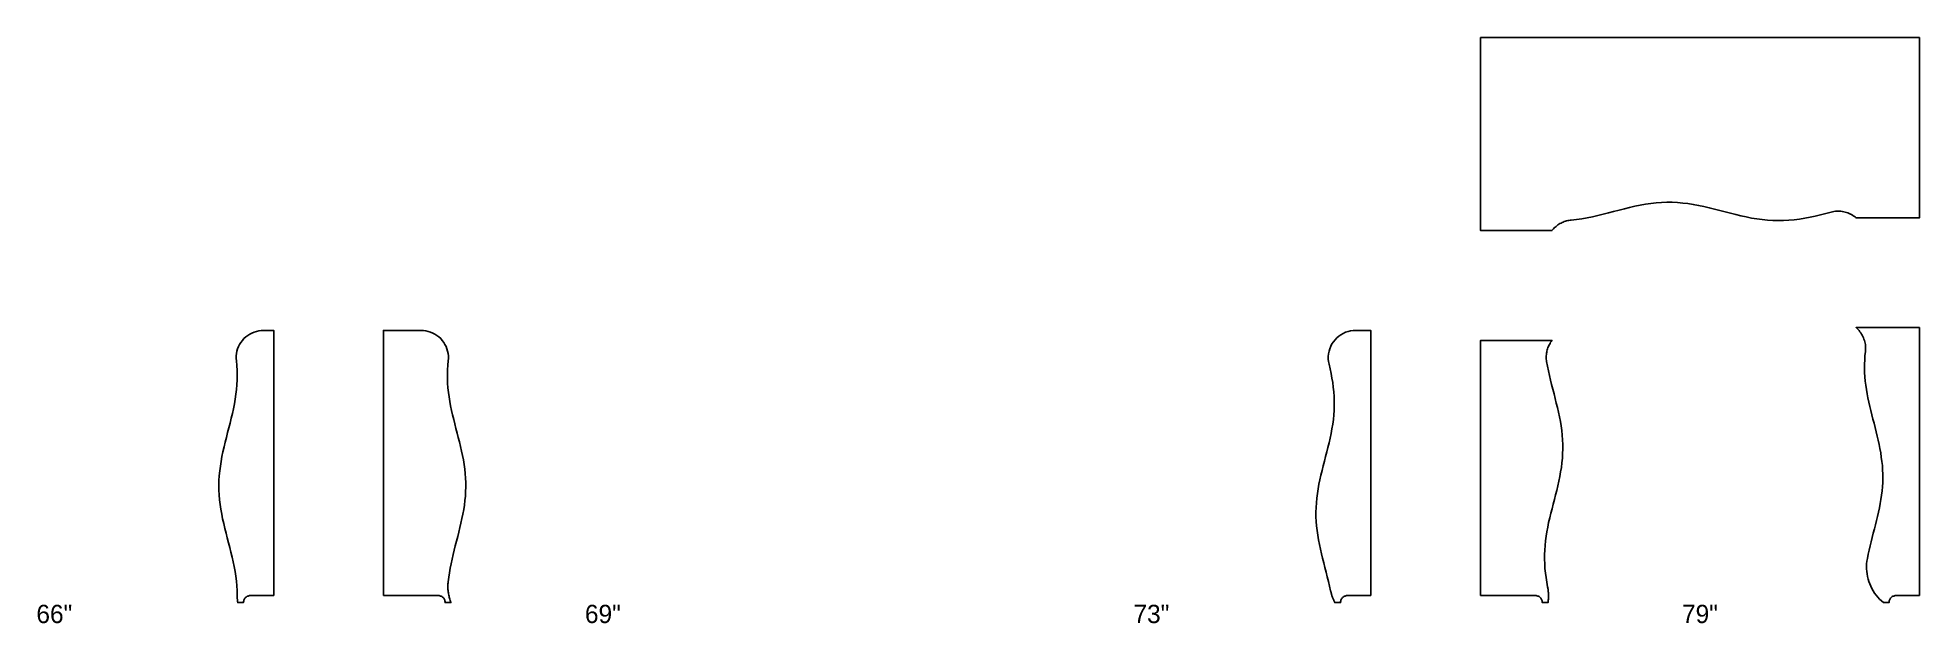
# Model space of a CAD drawing. Header units: inches. Extents: x 23 to 1008, y -3 to 61.
# Drawn here: x 742.2 to 948, y -3 to 61 of the extents above; entities that cross this region are included whole.
import ezdxf
from ezdxf.enums import TextEntityAlignment as Align

# ---------------------------------------------------------------- set-up
doc = ezdxf.new("R2010")
doc.units = ezdxf.units.IN

msp = doc.modelspace()

# ---------------------------------------------------------------- texts
at = {"layer": 'LABELS', "color": 8}
for s, p in [('66"', (744, -3)), ('69"', (804, -3)), ('73"', (864, -3)), ('79"', (924, -3))]:
    msp.add_text(s, height=2, dxfattribs=at).set_placement(p, align=Align.CENTER)

# ---------------------------------------------------------------- linework, layer by layer
at = {"layer": 'SHELF_BACK', "color": 3}
msp.add_lwpolyline([(900, 61), (948, 61), (948, 41.3), (941.08, 41.3), (941.08, 41.3), (940.97, 41.4), (940.84, 41.49), (940.71, 41.57), (940.58, 41.65), (940.45, 41.72), (940.31, 41.79), (940.17, 41.84), (940.02, 41.89), (939.87, 41.94), (939.73, 41.97), (939.57, 42), (939.42, 42.02), (939.27, 42.03), (939.12, 42.03), (938.96, 42.03), (938.81, 42.02), (938.66, 42), (938.51, 41.97), (938.36, 41.94), (938.36, 41.94), (937.78, 41.78), (937.2, 41.64), (936.62, 41.5), (936.04, 41.38), (935.46, 41.27), (934.88, 41.17), (934.3, 41.1), (933.72, 41.04), (933.14, 41.01), (932.56, 41), (931.98, 41.01), (931.4, 41.05), (930.82, 41.11), (930.23, 41.19), (929.65, 41.28), (929.07, 41.4), (928.49, 41.53), (927.91, 41.66), (927.33, 41.81), (926.75, 41.96), (926.17, 42.11), (925.59, 42.26), (925.01, 42.41), (924.43, 42.54), (923.85, 42.66), (923.27, 42.77), (922.69, 42.86), (922.11, 42.92), (921.53, 42.97), (920.95, 43), (920.37, 43), (919.79, 42.98), (919.21, 42.93), (918.63, 42.87), (918.05, 42.78), (917.47, 42.68), (916.89, 42.56), (916.31, 42.43), (915.73, 42.29), (915.15, 42.14), (914.56, 41.99), (913.98, 41.84), (913.4, 41.69), (912.82, 41.55), (912.24, 41.42), (911.66, 41.3), (911.08, 41.2), (910.5, 41.12), (909.92, 41.06), (909.92, 41.06), (909.79, 41.04), (909.66, 41.02), (909.54, 41), (909.41, 40.97), (909.29, 40.93), (909.16, 40.89), (909.04, 40.84), (908.92, 40.79), (908.81, 40.73), (908.69, 40.67), (908.58, 40.6), (908.47, 40.53), (908.37, 40.46), (908.26, 40.37), (908.17, 40.29), (908.07, 40.2), (907.98, 40.11), (907.9, 40.01), (907.81, 39.91), (900, 39.91), (900, 61)], close=True, dxfattribs=at)
at = {"layer": 'SHELF_LEFT', "color": 5}
for points in [[(780, 0), (780, 29), (784.11, 29), (784.11, 29), (784.38, 28.99), (784.64, 28.95), (784.9, 28.89), (785.15, 28.81), (785.4, 28.71), (785.63, 28.59), (785.85, 28.44), (786.06, 28.28), (786.26, 28.1), (786.43, 27.9), (786.59, 27.69), (786.73, 27.46), (786.85, 27.22), (786.95, 26.98), (787.02, 26.72), (787.08, 26.46), (787.11, 26.2), (787.11, 25.93), (787.09, 25.67), (787.09, 25.67), (787.05, 25.18), (787.02, 24.68), (787, 24.19), (787, 23.7), (787.02, 23.21), (787.06, 22.71), (787.11, 22.22), (787.17, 21.73), (787.25, 21.23), (787.34, 20.74), (787.44, 20.25), (787.56, 19.76), (787.68, 19.26), (787.8, 18.77), (787.93, 18.28), (788.06, 17.78), (788.18, 17.29), (788.31, 16.8), (788.43, 16.31), (788.54, 15.81), (788.65, 15.32), (788.74, 14.83), (788.82, 14.33), (788.89, 13.84), (788.94, 13.35), (788.97, 12.86), (789, 12.36), (789, 11.87), (788.99, 11.38), (788.96, 10.88), (788.91, 10.39), (788.85, 9.9), (788.78, 9.41), (788.69, 8.91), (788.59, 8.42), (788.48, 7.93), (788.37, 7.44), (788.24, 6.94), (788.12, 6.45), (787.99, 5.96), (787.86, 5.46), (787.73, 4.97), (787.61, 4.48), (787.5, 3.99), (787.39, 3.49), (787.29, 3), (787.21, 2.51), (787.14, 2.01), (787.08, 1.52), (787.08, 1.52), (787.07, 1.4), (787.06, 1.28), (787.05, 1.16), (787.05, 1.04), (787.05, 0.91), (787.06, 0.79), (787.06, 0.67), (787.07, 0.55), (787.09, 0.43), (787.1, 0.31), (787.12, 0.19), (787.14, 0.07), (787.17, -0.05), (787.2, -0.17), (787.23, -0.29), (787.26, -0.4), (787.29, -0.52), (787.33, -0.64), (787.38, -0.75), (786.75, -0.75), (786.75, -0.75), (786.75, -0.67), (786.73, -0.58), (786.71, -0.5), (786.68, -0.42), (786.64, -0.35), (786.59, -0.28), (786.53, -0.22), (786.47, -0.16), (786.4, -0.11), (786.33, -0.07), (786.25, -0.04), (786.17, -0.02), (786.08, 0), (786, 0), (780, 0)], [(900, 0), (906, 0), (906, 0), (906.08, 0), (906.17, -0.02), (906.25, -0.04), (906.33, -0.07), (906.4, -0.11), (906.47, -0.16), (906.53, -0.22), (906.59, -0.28), (906.64, -0.35), (906.68, -0.42), (906.71, -0.5), (906.73, -0.58), (906.75, -0.67), (906.75, -0.75), (907.38, -0.75), (907.38, -0.75), (907.39, -0.66), (907.4, -0.57), (907.41, -0.48), (907.42, -0.39), (907.42, -0.3), (907.43, -0.21), (907.43, -0.12), (907.43, -0.03), (907.43, 0.06), (907.43, 0.15), (907.43, 0.24), (907.42, 0.33), (907.41, 0.42), (907.4, 0.51), (907.39, 0.6), (907.38, 0.69), (907.37, 0.78), (907.35, 0.87), (907.34, 0.96), (907.34, 0.96), (907.25, 1.46), (907.17, 1.97), (907.1, 2.47), (907.05, 2.97), (907.02, 3.47), (907, 3.98), (907, 4.48), (907.02, 4.98), (907.06, 5.48), (907.11, 5.99), (907.17, 6.49), (907.26, 6.99), (907.35, 7.49), (907.45, 8), (907.57, 8.5), (907.69, 9), (907.82, 9.5), (907.95, 10.01), (908.08, 10.51), (908.21, 11.01), (908.34, 11.51), (908.46, 12.01), (908.57, 12.52), (908.67, 13.02), (908.76, 13.52), (908.84, 14.02), (908.91, 14.53), (908.95, 15.03), (908.98, 15.53), (909, 16.03), (909, 16.54), (908.98, 17.04), (908.94, 17.54), (908.89, 18.04), (908.82, 18.55), (908.73, 19.05), (908.64, 19.55), (908.53, 20.05), (908.42, 20.56), (908.29, 21.06), (908.17, 21.56), (908.04, 22.06), (907.9, 22.57), (907.77, 23.07), (907.65, 23.57), (907.53, 24.07), (907.42, 24.57), (907.32, 25.08), (907.23, 25.58), (907.23, 25.58), (907.21, 25.71), (907.19, 25.84), (907.19, 25.97), (907.19, 26.1), (907.19, 26.23), (907.2, 26.36), (907.21, 26.49), (907.24, 26.61), (907.26, 26.74), (907.29, 26.87), (907.33, 26.99), (907.37, 27.12), (907.42, 27.24), (907.47, 27.35), (907.53, 27.47), (907.6, 27.58), (907.66, 27.7), (907.74, 27.8), (907.81, 27.91), (900, 27.91), (900, 0)]]:
    msp.add_lwpolyline(points, close=True, dxfattribs=at)
at = {"layer": 'SHELF_RIGHT', "color": 1}
for points in [[(768, 0), (768, 29), (766.89, 29), (766.89, 29), (766.62, 28.99), (766.36, 28.95), (766.1, 28.89), (765.85, 28.81), (765.6, 28.71), (765.37, 28.59), (765.15, 28.44), (764.94, 28.28), (764.74, 28.1), (764.57, 27.9), (764.41, 27.69), (764.27, 27.46), (764.15, 27.22), (764.05, 26.98), (763.98, 26.72), (763.92, 26.46), (763.89, 26.2), (763.89, 25.93), (763.91, 25.67), (763.91, 25.67), (763.96, 25.15), (763.99, 24.62), (764, 24.1), (763.99, 23.58), (763.97, 23.05), (763.93, 22.53), (763.87, 22.01), (763.79, 21.48), (763.7, 20.96), (763.6, 20.44), (763.48, 19.91), (763.36, 19.39), (763.22, 18.87), (763.09, 18.34), (762.95, 17.82), (762.82, 17.3), (762.68, 16.77), (762.56, 16.25), (762.44, 15.73), (762.33, 15.2), (762.24, 14.68), (762.16, 14.16), (762.09, 13.63), (762.04, 13.11), (762.01, 12.59), (762, 12.06), (762.01, 11.54), (762.03, 11.02), (762.08, 10.49), (762.14, 9.97), (762.22, 9.45), (762.31, 8.92), (762.41, 8.4), (762.53, 7.88), (762.65, 7.35), (762.78, 6.83), (762.92, 6.31), (763.06, 5.78), (763.19, 5.26), (763.32, 4.74), (763.45, 4.21), (763.57, 3.69), (763.68, 3.17), (763.77, 2.64), (763.85, 2.12), (763.91, 1.6), (763.96, 1.08), (763.99, 0.55), (764, 0.03), (764, 0.03), (764, -0.01), (764, -0.05), (764, -0.09), (764, -0.14), (764, -0.18), (764.01, -0.22), (764.01, -0.26), (764.01, -0.3), (764.01, -0.34), (764.02, -0.38), (764.02, -0.42), (764.03, -0.46), (764.03, -0.51), (764.03, -0.55), (764.04, -0.59), (764.04, -0.63), (764.05, -0.67), (764.06, -0.71), (764.06, -0.75), (764.69, -0.75), (764.69, -0.75), (764.69, -0.67), (764.71, -0.58), (764.73, -0.5), (764.76, -0.42), (764.8, -0.35), (764.85, -0.28), (764.91, -0.22), (764.97, -0.16), (765.04, -0.11), (765.11, -0.07), (765.19, -0.04), (765.27, -0.02), (765.35, 0), (765.44, 0), (768, 0)], [(888, 0), (888, 29), (886.35, 29), (886.35, 29), (886.06, 28.99), (885.78, 28.95), (885.51, 28.88), (885.24, 28.79), (884.98, 28.67), (884.73, 28.53), (884.5, 28.36), (884.28, 28.18), (884.09, 27.97), (883.91, 27.75), (883.75, 27.51), (883.62, 27.26), (883.52, 26.99), (883.44, 26.72), (883.38, 26.44), (883.35, 26.16), (883.35, 25.87), (883.38, 25.59), (883.43, 25.31), (883.43, 25.31), (883.54, 24.8), (883.65, 24.3), (883.74, 23.79), (883.83, 23.29), (883.89, 22.78), (883.94, 22.28), (883.98, 21.77), (884, 21.27), (884, 20.76), (883.98, 20.25), (883.95, 19.75), (883.9, 19.24), (883.83, 18.74), (883.75, 18.23), (883.65, 17.73), (883.55, 17.22), (883.43, 16.72), (883.31, 16.21), (883.18, 15.71), (883.05, 15.2), (882.92, 14.69), (882.79, 14.19), (882.66, 13.68), (882.54, 13.18), (882.43, 12.67), (882.32, 12.17), (882.23, 11.66), (882.16, 11.16), (882.09, 10.65), (882.04, 10.14), (882.01, 9.64), (882, 9.13), (882, 8.63), (882.03, 8.12), (882.06, 7.62), (882.12, 7.11), (882.19, 6.61), (882.27, 6.1), (882.37, 5.6), (882.48, 5.09), (882.6, 4.58), (882.72, 4.08), (882.85, 3.57), (882.98, 3.07), (883.11, 2.56), (883.24, 2.06), (883.37, 1.55), (883.49, 1.05), (883.6, 0.54), (883.6, 0.54), (883.62, 0.47), (883.63, 0.4), (883.65, 0.33), (883.67, 0.26), (883.69, 0.19), (883.71, 0.12), (883.73, 0.05), (883.75, -0.02), (883.77, -0.09), (883.8, -0.15), (883.82, -0.22), (883.85, -0.29), (883.88, -0.36), (883.91, -0.42), (883.94, -0.49), (883.97, -0.56), (884, -0.62), (884.03, -0.69), (884.06, -0.75), (884.69, -0.75), (884.69, -0.75), (884.69, -0.67), (884.71, -0.58), (884.73, -0.5), (884.76, -0.42), (884.8, -0.35), (884.85, -0.28), (884.91, -0.22), (884.97, -0.16), (885.04, -0.11), (885.11, -0.07), (885.19, -0.04), (885.27, -0.02), (885.35, 0), (885.44, 0), (888, 0)], [(948, 0), (945.44, 0), (945.44, 0), (945.35, 0), (945.27, -0.02), (945.19, -0.04), (945.11, -0.07), (945.04, -0.11), (944.97, -0.16), (944.91, -0.22), (944.85, -0.28), (944.8, -0.35), (944.76, -0.42), (944.73, -0.5), (944.71, -0.58), (944.69, -0.67), (944.69, -0.75), (944.06, -0.75), (944.06, -0.75), (943.85, -0.57), (943.65, -0.37), (943.45, -0.16), (943.27, 0.06), (943.11, 0.28), (942.95, 0.52), (942.81, 0.77), (942.69, 1.02), (942.57, 1.28), (942.48, 1.54), (942.4, 1.81), (942.33, 2.09), (942.28, 2.37), (942.24, 2.65), (942.22, 2.93), (942.22, 3.21), (942.23, 3.49), (942.26, 3.77), (942.31, 4.05), (942.31, 4.05), (942.4, 4.52), (942.5, 4.98), (942.61, 5.44), (942.72, 5.9), (942.84, 6.36), (942.96, 6.83), (943.08, 7.29), (943.2, 7.75), (943.32, 8.21), (943.43, 8.67), (943.54, 9.14), (943.63, 9.6), (943.72, 10.06), (943.8, 10.52), (943.87, 10.98), (943.92, 11.45), (943.96, 11.91), (943.99, 12.37), (944, 12.83), (944, 13.29), (943.98, 13.76), (943.95, 14.22), (943.9, 14.68), (943.84, 15.14), (943.77, 15.6), (943.69, 16.07), (943.6, 16.53), (943.5, 16.99), (943.39, 17.45), (943.27, 17.92), (943.16, 18.38), (943.04, 18.84), (942.92, 19.3), (942.8, 19.76), (942.68, 20.23), (942.57, 20.69), (942.46, 21.15), (942.36, 21.61), (942.28, 22.07), (942.2, 22.54), (942.13, 23), (942.08, 23.46), (942.04, 23.92), (942.01, 24.38), (942, 24.85), (942, 25.31), (942.02, 25.77), (942.05, 26.23), (942.1, 26.69), (942.1, 26.69), (942.11, 26.85), (942.12, 27), (942.12, 27.15), (942.11, 27.31), (942.09, 27.46), (942.06, 27.61), (942.03, 27.76), (941.99, 27.91), (941.94, 28.05), (941.88, 28.19), (941.82, 28.33), (941.75, 28.47), (941.68, 28.6), (941.59, 28.73), (941.5, 28.85), (941.41, 28.97), (941.3, 29.09), (941.2, 29.2), (941.08, 29.3), (948, 29.3), (948, 0)]]:
    msp.add_lwpolyline(points, close=True, dxfattribs=at)

msp.set_redraw_order([(e.dxf.handle, doc.entitydb.next_handle()) for e in msp.query("TEXT MTEXT ATTDEF DIMENSION ARC_DIMENSION")])  # texts and dimensions are drawn at this point

doc.saveas('drawing.dxf')
